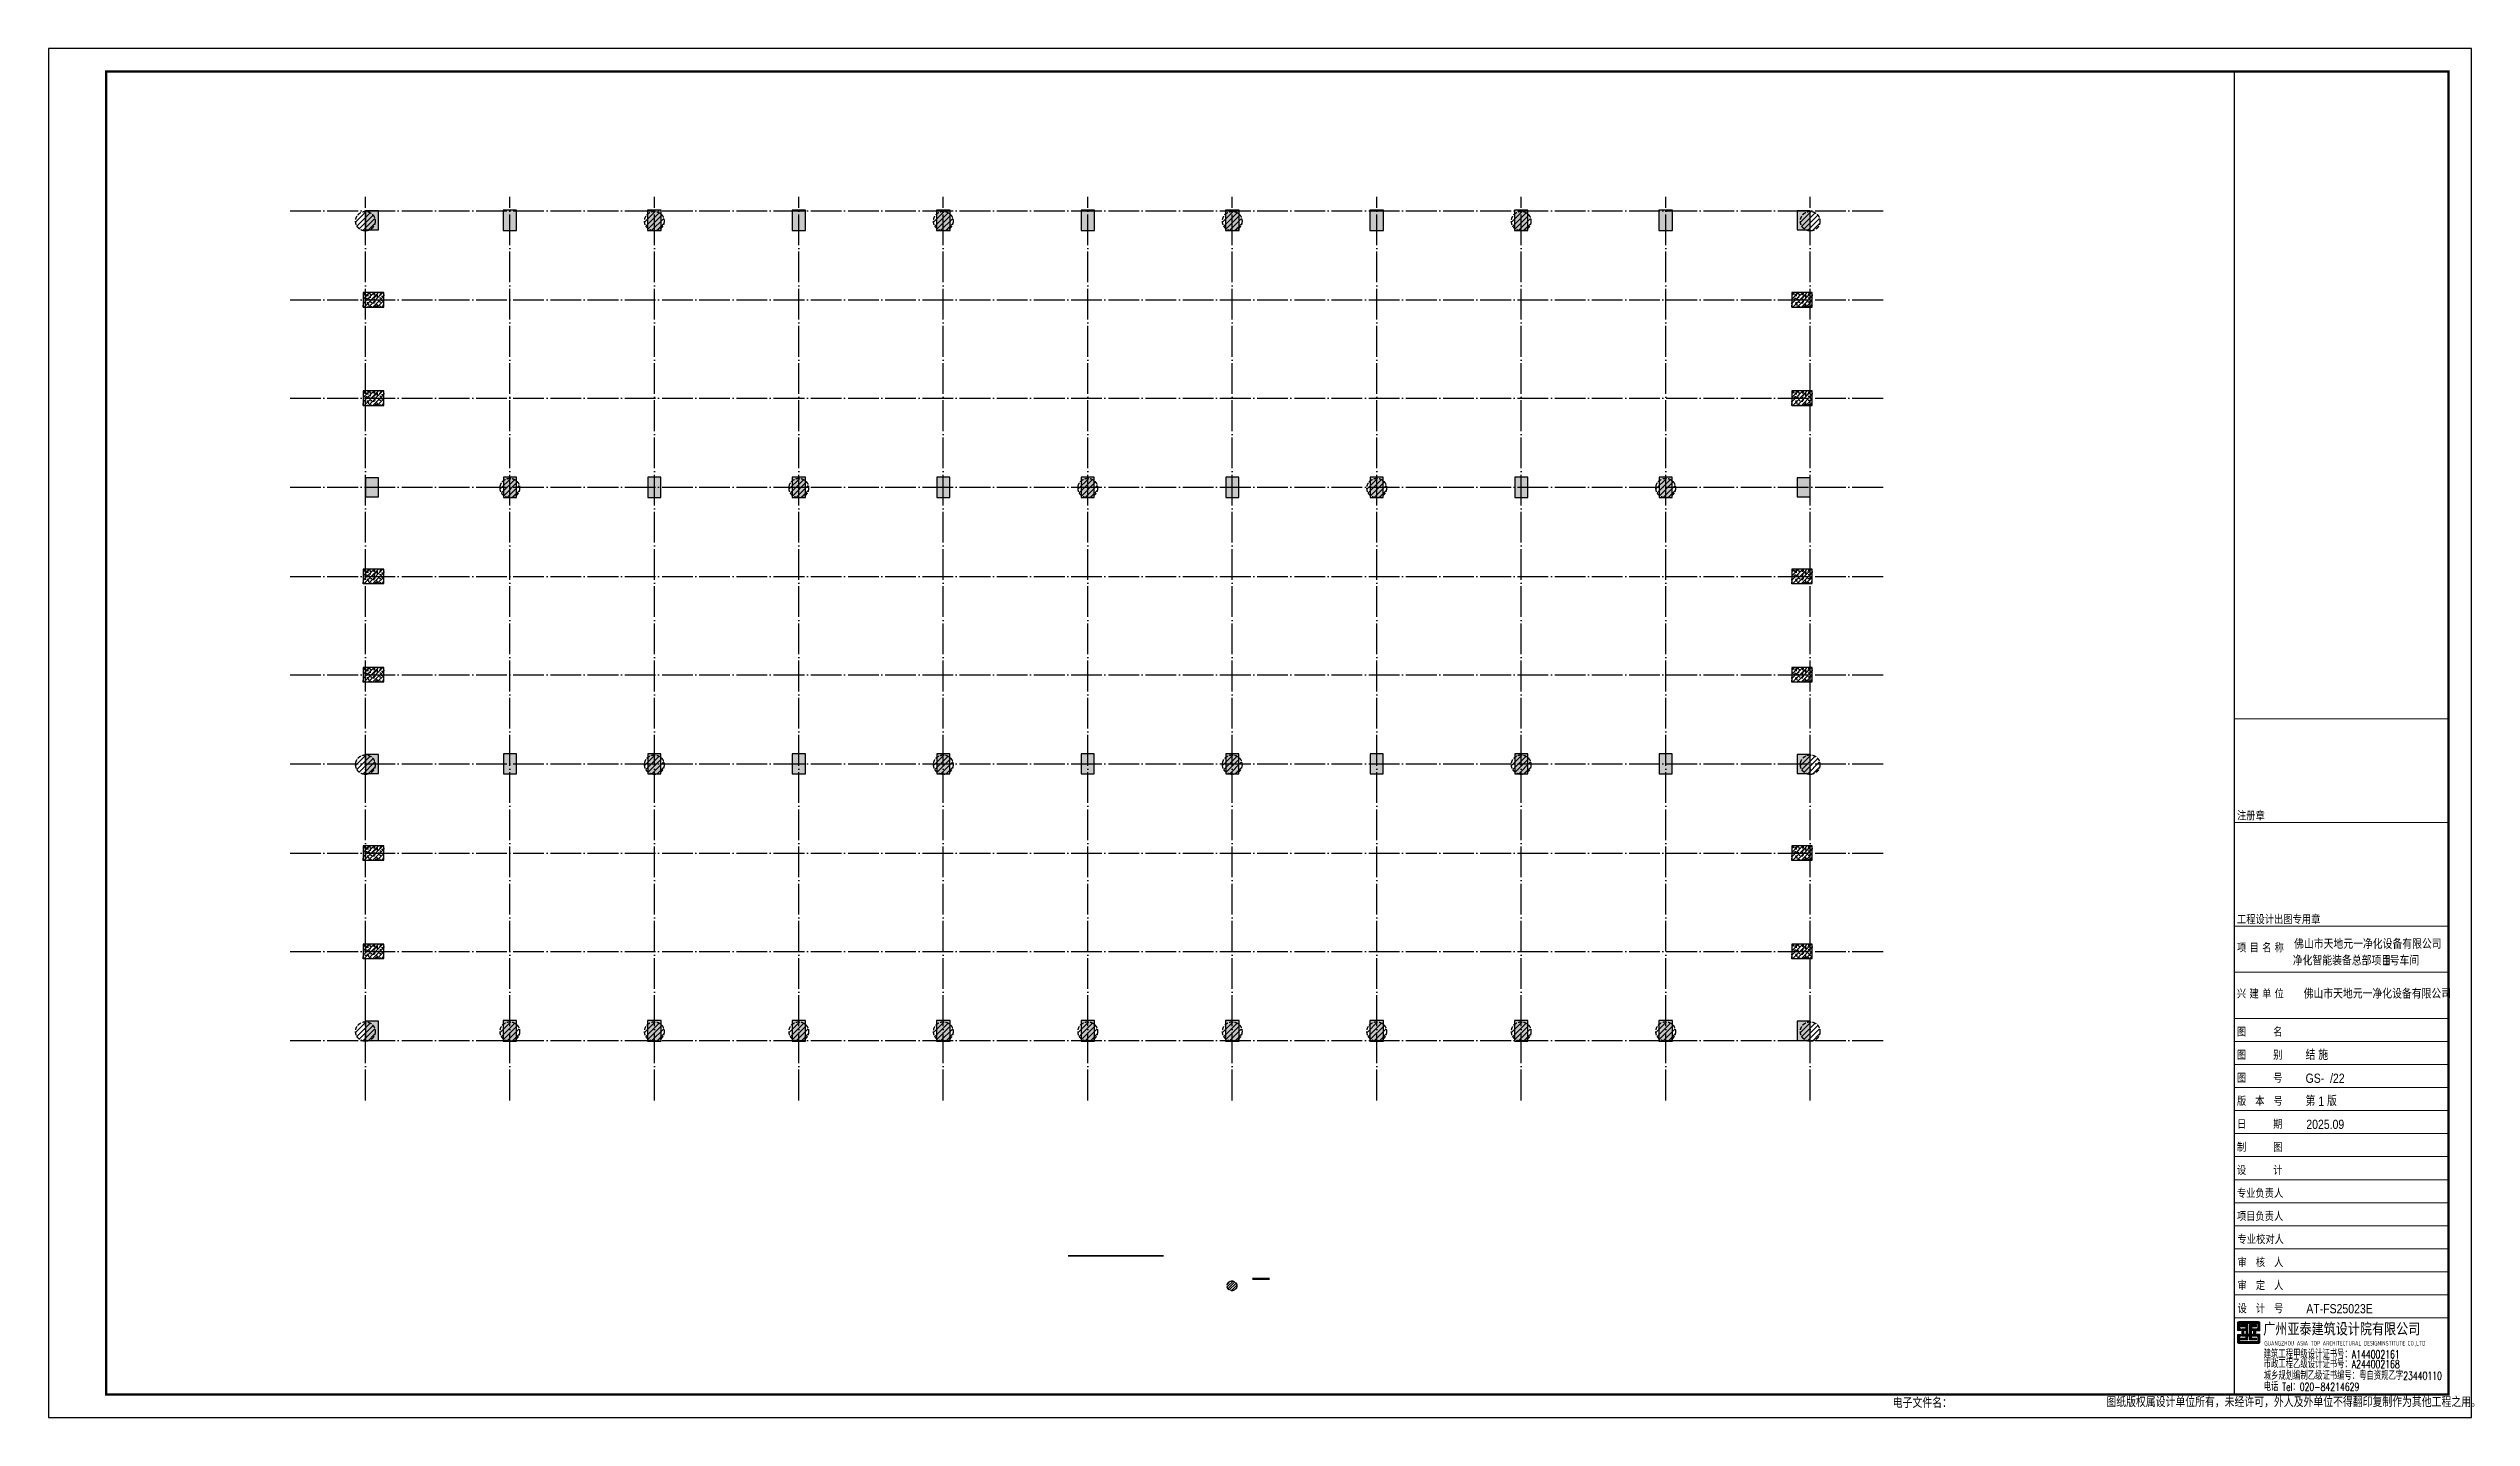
# Model space of a CAD drawing. Extents: x 95752 to 843522, y -411933 to 75567.
# Drawn here: x 445573 to 603223, y -369933 to -280833 of the extents above; entities that cross this region are included whole.
import ezdxf

# ---------------------------------------------------------------- set-up
doc = ezdxf.new("R2010")
doc.units = 0
doc.header["$LTSCALE"] = 1000
doc.header["$MEASUREMENT"] = 0
doc.linetypes.add('DASH', pattern=[0.35, 0.25, -0.1])
doc.linetypes.add('DOTE', pattern=[2.42, 2, -0.2, 0.02, -0.2])
for name, color, linetype in [('13', 4, 'Continuous'), ('_0', 7, 'Continuous'), ('DIM_SYMB', 3, 'Continuous'), ('DOTE', 1, 'Continuous'), ('PUB_TITLE', 4, 'Continuous')]:
    doc.layers.add(name, color=color, linetype=linetype)
doc.layers.add('14', color=2, linetype='Continuous', lineweight=20)
doc.styles.add('_HZTXT', font='gs_txt.shx', dxfattribs={"width": 0.8, "bigfont": 'hzdx.shx'})
doc.styles.add('HT', font='simhei.ttf')
doc.styles.add('HZTXT', font='romans.shx', dxfattribs={"width": 0.7, "bigfont": 'hzdx.shx'})
doc.styles.add('hztxt0', font='romans.shx', dxfattribs={"bigfont": 'gbcbig0.shx'})
doc.styles.get("Standard").update_dxf_attribs({"font": 'gbenor.shx', "bigfont": 'gbcbig.shx'})
doc.styles.add('宋体', font='SimSun.ttf')

# ---------------------------------------------------------------- blocks, each defined once
blk = doc.blocks.new('zw-02')
at = {"layer": 'DOTE', "linetype": 'DOTE'}
for p, q in [((308543, 4846), (308543, 63646)), ((317943, 4846), (317943, 63646)), ((327343, 4846), (327343, 63646)), ((336743, 4846), (336743, 63646)), ((346143, 4846), (346143, 63646)), ((355543, 4846), (355543, 63646)), ((364943, 4846), (364943, 63646)), ((374343, 4846), (374343, 63646)), ((383743, 4846), (383743, 63646)), ((393143, 4846), (393143, 63646)), ((402543, 4846), (402543, 63646)), ((303643, 62746), (407443, 62746)), ((303643, 56946), (407443, 56946)), ((303643, 50546), (407443, 50546)), ((303643, 44746), (407443, 44746)), ((303643, 38946), (407443, 38946)), ((303643, 32546), (407443, 32546)), ((303643, 26746), (407443, 26746)), ((303643, 20946), (407443, 20946)), ((303643, 14546), (407443, 14546)), ((303643, 8746), (407443, 8746))]:
    blk.add_line(p, q, dxfattribs=at)
blk = doc.blocks.new('短柱模板')
h = blk.add_hatch()
h.set_pattern_fill('钢筋混凝土', color=251, scale=80, style=0)
h.set_pattern_definition([(45, (154206.84, 0), (-141.42136, 141.42136), []), (50, (154206.84, 0), (573.80815, -50.2017), [60, -660]), (355, (154206.84, 0), (-111.0011, 601.7537), [48, -528]), (100.4514, (154254.66, -4.2), (462.8075, 551.5516), [50.99215, -560.9137]), (46.1842, (154206.84, 160), (853.7928, -132.4152), [90, -990]), (96.6356, (154278, 149), (747.7302, 779.2943), [76.4882, -841.3704]), (351.1842, (154206.8, 160), (747.7296, 779.2949), [72, -792]), (21, (154286.84, 120), (477.52564, -322.0951), [60, -660]), (326, (154286.84, 120), (194.6523, 580.12), [48, -528]), (71.4514, (154326.63, 93.16), (672.1781, 258.0244), [50.99215, -560.9137]), (37.5, (154206.84, 0), (9.72788, 266.31508), [0, -521.6, 0, -536, 0, -530]), (7.5, (154206.84, 0), (210.45563, 315.52937), [0, -305.6, 0, -509.6, 0, -202]), (327.5, (154028.44, 0), (427.05795, -18.0439), [0, -200, 0, -624, 0, -828]), (317.5, (153948.44, 0), (466.54894, 80.084), [0, -260, 0, -414.4, 0, -588])])
h.paths.add_polyline_path([(383318, -238948), (384168, -238948), (384168, -237638), (383318, -237638)])
h.paths.add_polyline_path([(383318, -220948), (384168, -220948), (384168, -219638), (383318, -219638)])
h.paths.add_polyline_path([(383303, -203588), (384183, -203588), (384183, -202258), (383303, -202258)])
h.paths.add_polyline_path([(383303, -256328), (384183, -256328), (384183, -254998), (383303, -254998)])
h.paths.add_polyline_path([(373918, -238948), (374768, -238948), (374768, -237638), (373918, -237638)])
h.paths.add_polyline_path([(373918, -220948), (374768, -220948), (374768, -219638), (373918, -219638)])
h.paths.add_polyline_path([(373903, -203588), (374783, -203588), (374783, -202258), (373903, -202258)])
h.paths.add_polyline_path([(373903, -256328), (374783, -256328), (374783, -254998), (373903, -254998)])
h.paths.add_polyline_path([(364518, -238948), (365368, -238948), (365368, -237638), (364518, -237638)])
h.paths.add_polyline_path([(364518, -220948), (365368, -220948), (365368, -219638), (364518, -219638)])
h.paths.add_polyline_path([(364503, -203588), (365383, -203588), (365383, -202258), (364503, -202258)])
h.paths.add_polyline_path([(364503, -256328), (365383, -256328), (365383, -254998), (364503, -254998)])
h.paths.add_polyline_path([(355118, -238948), (355968, -238948), (355968, -237638), (355118, -237638)])
h.paths.add_polyline_path([(355118, -220948), (355968, -220948), (355968, -219638), (355118, -219638)])
h.paths.add_polyline_path([(355103, -203588), (355983, -203588), (355983, -202258), (355103, -202258)])
h.paths.add_polyline_path([(355103, -256328), (355983, -256328), (355983, -254998), (355103, -254998)])
h.paths.add_polyline_path([(345718, -238948), (346568, -238948), (346568, -237638), (345718, -237638)])
h.paths.add_polyline_path([(345718, -220948), (346568, -220948), (346568, -219638), (345718, -219638)])
h.paths.add_polyline_path([(345703, -203588), (346583, -203588), (346583, -202258), (345703, -202258)])
h.paths.add_polyline_path([(345703, -256328), (346583, -256328), (346583, -254998), (345703, -254998)])
h.paths.add_polyline_path([(336318, -238948), (337168, -238948), (337168, -237638), (336318, -237638)])
h.paths.add_polyline_path([(336318, -220948), (337168, -220948), (337168, -219638), (336318, -219638)])
h.paths.add_polyline_path([(336303, -203588), (337183, -203588), (337183, -202258), (336303, -202258)])
h.paths.add_polyline_path([(336303, -256328), (337183, -256328), (337183, -254998), (336303, -254998)])
h.paths.add_polyline_path([(326918, -238948), (327768, -238948), (327768, -237638), (326918, -237638)])
h.paths.add_polyline_path([(326918, -220948), (327768, -220948), (327768, -219638), (326918, -219638)])
h.paths.add_polyline_path([(326903, -203588), (327783, -203588), (327783, -202258), (326903, -202258)])
h.paths.add_polyline_path([(326903, -256328), (327783, -256328), (327783, -254998), (326903, -254998)])
h.paths.add_polyline_path([(317518, -238948), (318368, -238948), (318368, -237638), (317518, -237638)])
h.paths.add_polyline_path([(317518, -220948), (318368, -220948), (318368, -219638), (317518, -219638)])
h.paths.add_polyline_path([(317503, -203588), (318383, -203588), (318383, -202258), (317503, -202258)])
h.paths.add_polyline_path([(317503, -256328), (318383, -256328), (318383, -254998), (317503, -254998)])
h.paths.add_polyline_path([(308543, -203543), (309393, -203543), (309393, -202293), (308543, -202293)])
h.paths.add_polyline_path([(401693, -203543), (402543, -203543), (402543, -202293), (401693, -202293)])
h.paths.add_polyline_path([(392703, -203588), (393583, -203588), (393583, -202258), (392703, -202258)])
h.paths.add_polyline_path([(401693, -256293), (402543, -256293), (402543, -255043), (401693, -255043)])
h.paths.add_polyline_path([(308543, -256293), (309393, -256293), (309393, -255043), (308543, -255043)])
h.paths.add_polyline_path([(392703, -256328), (393583, -256328), (393583, -254998), (392703, -254998)])
h.paths.add_polyline_path([(401693, -238908), (402543, -238908), (402543, -237678), (401693, -237678)])
h.paths.add_polyline_path([(308543, -238908), (309393, -238908), (309393, -237678), (308543, -237678)])
h.paths.add_polyline_path([(392718, -238948), (393568, -238948), (393568, -237638), (392718, -237638)])
h.paths.add_polyline_path([(401693, -220908), (402543, -220908), (402543, -219678), (401693, -219678)])
h.paths.add_polyline_path([(308543, -220908), (309393, -220908), (309393, -219678), (308543, -219678)])
h.paths.add_polyline_path([(392718, -220948), (393568, -220948), (393568, -219638), (392718, -219638)])
h = blk.add_hatch()
h.set_pattern_fill('钢筋混凝土', color=251, scale=80, style=0)
h.set_pattern_definition([(45, (0, 18000), (-141.42136, 141.42136), []), (50, (0, 18000), (573.80815, -50.2017), [60, -660]), (355, (0, 18000), (-111.0011, 601.7537), [48, -528]), (100.4514, (47.8, 17995.8), (462.8075, 551.5516), [50.99215, -560.9137]), (46.1842, (0, 18160), (853.7928, -132.4152), [90, -990]), (96.6356, (71.15, 18149), (747.7302, 779.2943), [76.4882, -841.3704]), (351.1842, (0, 18160), (747.7296, 779.2949), [72, -792]), (21, (80, 18120), (477.52564, -322.0951), [60, -660]), (326, (80, 18120), (194.6523, 580.12), [48, -528]), (71.4514, (119.8, 18093.16), (672.1781, 258.0244), [50.99215, -560.9137]), (37.5, (0, 18000), (9.72788, 266.31508), [0, -521.6, 0, -536, 0, -530]), (7.5, (0, 18000), (210.45563, 315.52937), [0, -305.6, 0, -509.6, 0, -202]), (327.5, (-178.4, 18000), (427.05795, -18.0439), [0, -200, 0, -624, 0, -828]), (317.5, (-258.4, 18000), (466.54894, 80.084), [0, -260, 0, -414.4, 0, -588])])
h.paths.add_polyline_path([(309743, -208563), (309743, -207623), (308403, -207623), (308403, -208563)])
h = blk.add_hatch()
h.set_pattern_fill('钢筋混凝土', color=251, scale=80, style=0)
h.set_pattern_definition([(45, (92940, 18000), (-141.42136, 141.42136), []), (50, (92940, 18000), (573.80815, -50.2017), [60, -660]), (355, (92940, 18000), (-111.0011, 601.7537), [48, -528]), (100.4514, (92987.8, 17995.8), (462.8075, 551.5516), [50.99215, -560.9137]), (46.1842, (92940, 18160), (853.7928, -132.4152), [90, -990]), (96.6356, (93011.15, 18149), (747.7302, 779.2943), [76.4882, -841.3704]), (351.1842, (92940, 18160), (747.7296, 779.2949), [72, -792]), (21, (93020, 18120), (477.52564, -322.0951), [60, -660]), (326, (93020, 18120), (194.6523, 580.12), [48, -528]), (71.4514, (93059.8, 18093.16), (672.1781, 258.0244), [50.99215, -560.9137]), (37.5, (92940, 18000), (9.72788, 266.31508), [0, -521.6, 0, -536, 0, -530]), (7.5, (92940, 18000), (210.45563, 315.52937), [0, -305.6, 0, -509.6, 0, -202]), (327.5, (92761.6, 18000), (427.05795, -18.0439), [0, -200, 0, -624, 0, -828]), (317.5, (92681.6, 18000), (466.54894, 80.084), [0, -260, 0, -414.4, 0, -588])])
h.paths.add_polyline_path([(402683, -208563), (402683, -207623), (401343, -207623), (401343, -208563)])
h = blk.add_hatch()
h.set_pattern_fill('钢筋混凝土', color=251, scale=80, style=0)
h.set_pattern_definition([(45, (0, 11600), (-141.42136, 141.42136), []), (50, (0, 11600), (573.80815, -50.2017), [60, -660]), (355, (0, 11600), (-111.0011, 601.7537), [48, -528]), (100.4514, (47.8, 11595.8), (462.8075, 551.5516), [50.99215, -560.9137]), (46.1842, (0, 11760), (853.7928, -132.4152), [90, -990]), (96.6356, (71.15, 11749), (747.7302, 779.2943), [76.4882, -841.3704]), (351.1842, (0, 11760), (747.7296, 779.2949), [72, -792]), (21, (80, 11720), (477.52564, -322.0951), [60, -660]), (326, (80, 11720), (194.6523, 580.12), [48, -528]), (71.4514, (119.8, 11693.16), (672.1781, 258.0244), [50.99215, -560.9137]), (37.5, (0, 11600), (9.72788, 266.31508), [0, -521.6, 0, -536, 0, -530]), (7.5, (0, 11600), (210.45563, 315.52937), [0, -305.6, 0, -509.6, 0, -202]), (327.5, (-178.4, 11600), (427.05795, -18.0439), [0, -200, 0, -624, 0, -828]), (317.5, (-258.4, 11600), (466.54894, 80.084), [0, -260, 0, -414.4, 0, -588])])
h.paths.add_polyline_path([(309743, -214963), (309743, -214023), (308403, -214023), (308403, -214963)])
h = blk.add_hatch()
h.set_pattern_fill('钢筋混凝土', color=251, scale=80, style=0)
h.set_pattern_definition([(45, (92940, 11600), (-141.42136, 141.42136), []), (50, (92940, 11600), (573.80815, -50.2017), [60, -660]), (355, (92940, 11600), (-111.0011, 601.7537), [48, -528]), (100.4514, (92987.8, 11595.8), (462.8075, 551.5516), [50.99215, -560.9137]), (46.1842, (92940, 11760), (853.7928, -132.4152), [90, -990]), (96.6356, (93011.15, 11749), (747.7302, 779.2943), [76.4882, -841.3704]), (351.1842, (92940, 11760), (747.7296, 779.2949), [72, -792]), (21, (93020, 11720), (477.52564, -322.0951), [60, -660]), (326, (93020, 11720), (194.6523, 580.12), [48, -528]), (71.4514, (93059.8, 11693.16), (672.1781, 258.0244), [50.99215, -560.9137]), (37.5, (92940, 11600), (9.72788, 266.31508), [0, -521.6, 0, -536, 0, -530]), (7.5, (92940, 11600), (210.45563, 315.52937), [0, -305.6, 0, -509.6, 0, -202]), (327.5, (92761.6, 11600), (427.05795, -18.0439), [0, -200, 0, -624, 0, -828]), (317.5, (92681.6, 11600), (466.54894, 80.084), [0, -260, 0, -414.4, 0, -588])])
h.paths.add_polyline_path([(402683, -214963), (402683, -214023), (401343, -214023), (401343, -214963)])
h = blk.add_hatch()
h.set_pattern_fill('钢筋混凝土', color=251, scale=80, style=0)
h.set_pattern_definition([(45, (0, 0), (-141.42136, 141.42136), []), (50, (0, 0), (573.80815, -50.2017), [60, -660]), (355, (0, 0), (-111.0011, 601.7537), [48, -528]), (100.4514, (47.8, -4.2), (462.8075, 551.5516), [50.99215, -560.9137]), (46.1842, (0, 160), (853.7928, -132.4152), [90, -990]), (96.6356, (71.15, 149), (747.7302, 779.2943), [76.4882, -841.3704]), (351.1842, (0, 160), (747.7296, 779.2949), [72, -792]), (21, (80, 120), (477.52564, -322.0951), [60, -660]), (326, (80, 120), (194.6523, 580.12), [48, -528]), (71.4514, (119.8, 93.16), (672.1781, 258.0244), [50.99215, -560.9137]), (37.5, (0, 0), (9.72788, 266.31508), [0, -521.6, 0, -536, 0, -530]), (7.5, (0, 0), (210.45563, 315.52937), [0, -305.6, 0, -509.6, 0, -202]), (327.5, (-178.4, 0), (427.05795, -18.0439), [0, -200, 0, -624, 0, -828]), (317.5, (-258.4, 0), (466.54894, 80.084), [0, -260, 0, -414.4, 0, -588])])
h.paths.add_polyline_path([(309743, -226563), (309743, -225623), (308403, -225623), (308403, -226563)])
h = blk.add_hatch()
h.set_pattern_fill('钢筋混凝土', color=251, scale=80, style=0)
h.set_pattern_definition([(45, (92940, 0), (-141.42136, 141.42136), []), (50, (92940, 0), (573.80815, -50.2017), [60, -660]), (355, (92940, 0), (-111.0011, 601.7537), [48, -528]), (100.4514, (92987.8, -4.2), (462.8075, 551.5516), [50.99215, -560.9137]), (46.1842, (92940, 160), (853.7928, -132.4152), [90, -990]), (96.6356, (93011.15, 149), (747.7302, 779.2943), [76.4882, -841.3704]), (351.1842, (92940, 160), (747.7296, 779.2949), [72, -792]), (21, (93020, 120), (477.52564, -322.0951), [60, -660]), (326, (93020, 120), (194.6523, 580.12), [48, -528]), (71.4514, (93059.8, 93.16), (672.1781, 258.0244), [50.99215, -560.9137]), (37.5, (92940, 0), (9.72788, 266.31508), [0, -521.6, 0, -536, 0, -530]), (7.5, (92940, 0), (210.45563, 315.52937), [0, -305.6, 0, -509.6, 0, -202]), (327.5, (92761.6, 0), (427.05795, -18.0439), [0, -200, 0, -624, 0, -828]), (317.5, (92681.6, 0), (466.54894, 80.084), [0, -260, 0, -414.4, 0, -588])])
h.paths.add_polyline_path([(402683, -226563), (402683, -225623), (401343, -225623), (401343, -226563)])
h = blk.add_hatch()
h.set_pattern_fill('钢筋混凝土', color=251, scale=80, style=0)
h.set_pattern_definition([(45, (0, -6400), (-141.42136, 141.42136), []), (50, (0, -6400), (573.80815, -50.2017), [60, -660]), (355, (0, -6400), (-111.0011, 601.7537), [48, -528]), (100.4514, (47.8, -6404.2), (462.8075, 551.5516), [50.99215, -560.9137]), (46.1842, (0, -6240), (853.7928, -132.4152), [90, -990]), (96.6356, (71.15, -6251), (747.7302, 779.2943), [76.4882, -841.3704]), (351.1842, (0, -6240), (747.7296, 779.2949), [72, -792]), (21, (80, -6280), (477.52564, -322.0951), [60, -660]), (326, (80, -6280), (194.6523, 580.12), [48, -528]), (71.4514, (119.8, -6306.84), (672.1781, 258.0244), [50.99215, -560.9137]), (37.5, (0, -6400), (9.72788, 266.31508), [0, -521.6, 0, -536, 0, -530]), (7.5, (0, -6400), (210.45563, 315.52937), [0, -305.6, 0, -509.6, 0, -202]), (327.5, (-178.4, -6400), (427.05795, -18.0439), [0, -200, 0, -624, 0, -828]), (317.5, (-258.4, -6400), (466.54894, 80.084), [0, -260, 0, -414.4, 0, -588])])
h.paths.add_polyline_path([(309743, -232963), (309743, -232023), (308403, -232023), (308403, -232963)])
h = blk.add_hatch()
h.set_pattern_fill('钢筋混凝土', color=251, scale=80, style=0)
h.set_pattern_definition([(45, (92940, -6400), (-141.42136, 141.42136), []), (50, (92940, -6400), (573.80815, -50.2017), [60, -660]), (355, (92940, -6400), (-111.0011, 601.7537), [48, -528]), (100.4514, (92987.8, -6404.2), (462.8075, 551.5516), [50.99215, -560.9137]), (46.1842, (92940, -6240), (853.7928, -132.4152), [90, -990]), (96.6356, (93011.15, -6251), (747.7302, 779.2943), [76.4882, -841.3704]), (351.1842, (92940, -6240), (747.7296, 779.2949), [72, -792]), (21, (93020, -6280), (477.52564, -322.0951), [60, -660]), (326, (93020, -6280), (194.6523, 580.12), [48, -528]), (71.4514, (93059.8, -6306.84), (672.1781, 258.0244), [50.99215, -560.9137]), (37.5, (92940, -6400), (9.72788, 266.31508), [0, -521.6, 0, -536, 0, -530]), (7.5, (92940, -6400), (210.45563, 315.52937), [0, -305.6, 0, -509.6, 0, -202]), (327.5, (92761.6, -6400), (427.05795, -18.0439), [0, -200, 0, -624, 0, -828]), (317.5, (92681.6, -6400), (466.54894, 80.084), [0, -260, 0, -414.4, 0, -588])])
h.paths.add_polyline_path([(402683, -232963), (402683, -232023), (401343, -232023), (401343, -232963)])
h = blk.add_hatch()
h.set_pattern_fill('钢筋混凝土', color=251, scale=80, style=0)
h.set_pattern_definition([(45, (0, -18000), (-141.42136, 141.42136), []), (50, (0, -18000), (573.80815, -50.2017), [60, -660]), (355, (0, -18000), (-111.0011, 601.7537), [48, -528]), (100.4514, (47.8, -18004.2), (462.8075, 551.5516), [50.99215, -560.9137]), (46.1842, (0, -17840), (853.7928, -132.4152), [90, -990]), (96.6356, (71.15, -17851), (747.7302, 779.2943), [76.4882, -841.3704]), (351.1842, (0, -17840), (747.7296, 779.2949), [72, -792]), (21, (80, -17880), (477.52564, -322.0951), [60, -660]), (326, (80, -17880), (194.6523, 580.12), [48, -528]), (71.4514, (119.8, -17906.84), (672.1781, 258.0244), [50.99215, -560.9137]), (37.5, (0, -18000), (9.72788, 266.31508), [0, -521.6, 0, -536, 0, -530]), (7.5, (0, -18000), (210.45563, 315.52937), [0, -305.6, 0, -509.6, 0, -202]), (327.5, (-178.4, -18000), (427.05795, -18.0439), [0, -200, 0, -624, 0, -828]), (317.5, (-258.4, -18000), (466.54894, 80.084), [0, -260, 0, -414.4, 0, -588])])
h.paths.add_polyline_path([(309743, -244563), (309743, -243623), (308403, -243623), (308403, -244563)])
h = blk.add_hatch()
h.set_pattern_fill('钢筋混凝土', color=251, scale=80, style=0)
h.set_pattern_definition([(45, (92940, -18000), (-141.42136, 141.42136), []), (50, (92940, -18000), (573.80815, -50.2017), [60, -660]), (355, (92940, -18000), (-111.0011, 601.7537), [48, -528]), (100.4514, (92987.8, -18004.2), (462.8075, 551.5516), [50.99215, -560.9137]), (46.1842, (92940, -17840), (853.7928, -132.4152), [90, -990]), (96.6356, (93011.15, -17851), (747.7302, 779.2943), [76.4882, -841.3704]), (351.1842, (92940, -17840), (747.7296, 779.2949), [72, -792]), (21, (93020, -17880), (477.52564, -322.0951), [60, -660]), (326, (93020, -17880), (194.6523, 580.12), [48, -528]), (71.4514, (93059.8, -17906.84), (672.1781, 258.0244), [50.99215, -560.9137]), (37.5, (92940, -18000), (9.72788, 266.31508), [0, -521.6, 0, -536, 0, -530]), (7.5, (92940, -18000), (210.45563, 315.52937), [0, -305.6, 0, -509.6, 0, -202]), (327.5, (92761.6, -18000), (427.05795, -18.0439), [0, -200, 0, -624, 0, -828]), (317.5, (92681.6, -18000), (466.54894, 80.084), [0, -260, 0, -414.4, 0, -588])])
h.paths.add_polyline_path([(402683, -244563), (402683, -243623), (401343, -243623), (401343, -244563)])
h = blk.add_hatch()
h.set_pattern_fill('钢筋混凝土', color=251, scale=80, style=0)
h.set_pattern_definition([(45, (0, -24400), (-141.42136, 141.42136), []), (50, (0, -24400), (573.80815, -50.2017), [60, -660]), (355, (0, -24400), (-111.0011, 601.7537), [48, -528]), (100.4514, (47.8, -24404.2), (462.8075, 551.5516), [50.99215, -560.9137]), (46.1842, (0, -24240), (853.7928, -132.4152), [90, -990]), (96.6356, (71.15, -24251), (747.7302, 779.2943), [76.4882, -841.3704]), (351.1842, (0, -24240), (747.7296, 779.2949), [72, -792]), (21, (80, -24280), (477.52564, -322.0951), [60, -660]), (326, (80, -24280), (194.6523, 580.12), [48, -528]), (71.4514, (119.8, -24306.84), (672.1781, 258.0244), [50.99215, -560.9137]), (37.5, (0, -24400), (9.72788, 266.31508), [0, -521.6, 0, -536, 0, -530]), (7.5, (0, -24400), (210.45563, 315.52937), [0, -305.6, 0, -509.6, 0, -202]), (327.5, (-178.4, -24400), (427.05795, -18.0439), [0, -200, 0, -624, 0, -828]), (317.5, (-258.4, -24400), (466.54894, 80.084), [0, -260, 0, -414.4, 0, -588])])
h.paths.add_polyline_path([(309743, -250963), (309743, -250023), (308403, -250023), (308403, -250963)])
h = blk.add_hatch()
h.set_pattern_fill('钢筋混凝土', color=251, scale=80, style=0)
h.set_pattern_definition([(45, (92940, -24400), (-141.42136, 141.42136), []), (50, (92940, -24400), (573.80815, -50.2017), [60, -660]), (355, (92940, -24400), (-111.0011, 601.7537), [48, -528]), (100.4514, (92987.8, -24404.2), (462.8075, 551.5516), [50.99215, -560.9137]), (46.1842, (92940, -24240), (853.7928, -132.4152), [90, -990]), (96.6356, (93011.15, -24251), (747.7302, 779.2943), [76.4882, -841.3704]), (351.1842, (92940, -24240), (747.7296, 779.2949), [72, -792]), (21, (93020, -24280), (477.52564, -322.0951), [60, -660]), (326, (93020, -24280), (194.6523, 580.12), [48, -528]), (71.4514, (93059.8, -24306.84), (672.1781, 258.0244), [50.99215, -560.9137]), (37.5, (92940, -24400), (9.72788, 266.31508), [0, -521.6, 0, -536, 0, -530]), (7.5, (92940, -24400), (210.45563, 315.52937), [0, -305.6, 0, -509.6, 0, -202]), (327.5, (92761.6, -24400), (427.05795, -18.0439), [0, -200, 0, -624, 0, -828]), (317.5, (92681.6, -24400), (466.54894, 80.084), [0, -260, 0, -414.4, 0, -588])])
h.paths.add_polyline_path([(402683, -250963), (402683, -250023), (401343, -250023), (401343, -250963)])
at = {"color": 2}
for points in [[(308543, -203543), (309393, -203543), (309393, -202293), (308543, -202293)], [(317503, -203588), (318383, -203588), (318383, -202258), (317503, -202258)], [(326903, -203588), (327783, -203588), (327783, -202258), (326903, -202258)], [(336303, -203588), (337183, -203588), (337183, -202258), (336303, -202258)], [(345703, -203588), (346583, -203588), (346583, -202258), (345703, -202258)], [(355103, -203588), (355983, -203588), (355983, -202258), (355103, -202258)], [(364503, -203588), (365383, -203588), (365383, -202258), (364503, -202258)], [(373903, -203588), (374783, -203588), (374783, -202258), (373903, -202258)], [(383303, -203588), (384183, -203588), (384183, -202258), (383303, -202258)], [(392703, -203588), (393583, -203588), (393583, -202258), (392703, -202258)], [(401693, -203543), (402543, -203543), (402543, -202293), (401693, -202293)], [(309743, -208563), (309743, -207623), (308403, -207623), (308403, -208563)], [(402683, -208563), (402683, -207623), (401343, -207623), (401343, -208563)], [(309743, -214963), (309743, -214023), (308403, -214023), (308403, -214963)], [(402683, -214963), (402683, -214023), (401343, -214023), (401343, -214963)], [(308543, -220908), (309393, -220908), (309393, -219678), (308543, -219678)], [(317518, -220948), (318368, -220948), (318368, -219638), (317518, -219638)], [(326918, -220948), (327768, -220948), (327768, -219638), (326918, -219638)], [(336318, -220948), (337168, -220948), (337168, -219638), (336318, -219638)], [(345718, -220948), (346568, -220948), (346568, -219638), (345718, -219638)], [(355118, -220948), (355968, -220948), (355968, -219638), (355118, -219638)], [(364518, -220948), (365368, -220948), (365368, -219638), (364518, -219638)], [(373918, -220948), (374768, -220948), (374768, -219638), (373918, -219638)], [(383318, -220948), (384168, -220948), (384168, -219638), (383318, -219638)], [(392718, -220948), (393568, -220948), (393568, -219638), (392718, -219638)], [(401693, -220908), (402543, -220908), (402543, -219678), (401693, -219678)], [(309743, -226563), (309743, -225623), (308403, -225623), (308403, -226563)], [(402683, -226563), (402683, -225623), (401343, -225623), (401343, -226563)], [(309743, -232963), (309743, -232023), (308403, -232023), (308403, -232963)], [(402683, -232963), (402683, -232023), (401343, -232023), (401343, -232963)], [(308543, -238908), (309393, -238908), (309393, -237678), (308543, -237678)], [(317518, -238948), (318368, -238948), (318368, -237638), (317518, -237638)], [(326918, -238948), (327768, -238948), (327768, -237638), (326918, -237638)], [(336318, -238948), (337168, -238948), (337168, -237638), (336318, -237638)], [(345718, -238948), (346568, -238948), (346568, -237638), (345718, -237638)], [(355118, -238948), (355968, -238948), (355968, -237638), (355118, -237638)], [(364518, -238948), (365368, -238948), (365368, -237638), (364518, -237638)], [(373918, -238948), (374768, -238948), (374768, -237638), (373918, -237638)], [(383318, -238948), (384168, -238948), (384168, -237638), (383318, -237638)], [(392718, -238948), (393568, -238948), (393568, -237638), (392718, -237638)], [(401693, -238908), (402543, -238908), (402543, -237678), (401693, -237678)], [(309743, -244563), (309743, -243623), (308403, -243623), (308403, -244563)], [(402683, -244563), (402683, -243623), (401343, -243623), (401343, -244563)], [(309743, -250963), (309743, -250023), (308403, -250023), (308403, -250963)], [(402683, -250963), (402683, -250023), (401343, -250023), (401343, -250963)], [(308543, -256293), (309393, -256293), (309393, -255043), (308543, -255043)], [(317503, -256328), (318383, -256328), (318383, -254998), (317503, -254998)], [(326903, -256328), (327783, -256328), (327783, -254998), (326903, -254998)], [(336303, -256328), (337183, -256328), (337183, -254998), (336303, -254998)], [(345703, -256328), (346583, -256328), (346583, -254998), (345703, -254998)], [(355103, -256328), (355983, -256328), (355983, -254998), (355103, -254998)], [(364503, -256328), (365383, -256328), (365383, -254998), (364503, -254998)], [(373903, -256328), (374783, -256328), (374783, -254998), (373903, -254998)], [(383303, -256328), (384183, -256328), (384183, -254998), (383303, -254998)], [(392703, -256328), (393583, -256328), (393583, -254998), (392703, -254998)], [(401693, -256293), (402543, -256293), (402543, -255043), (401693, -255043)]]:
    blk.add_lwpolyline(points, close=True, dxfattribs=at)
blk = doc.blocks.new('弘吉车间2')
at = {"layer": '14'}
h = blk.add_hatch(dxfattribs=at)
h.set_pattern_fill('ANSI31', color=256, scale=100, angle=135, style=0)
h.set_pattern_definition([(180, (-226475.39, -78017.824), (-3e-15, -12.5), [])])
edge = h.paths.add_edge_path()
edge.add_line((-9011, 2855), (-9011, 2773))
edge.add_line((-9011, 2773), (-9152, 2773))
edge.add_line((-9152, 2773), (-9152, 3084))
edge.add_arc((-9062, 3084), 90, 90, 180, ccw=False)
edge.add_line((-9062, 3174), (-8271, 3174))
edge.add_arc((-8271, 3084), 90, 0, 90, ccw=False)
edge.add_line((-8181, 3084), (-8181, 2768))
edge.add_line((-8181, 2768), (-8311, 2768))
edge.add_line((-8311, 2768), (-8311, 2862))
edge.add_line((-8311, 2862), (-8282, 2862))
edge.add_line((-8282, 2862), (-8268, 2862))
edge.add_line((-8268, 2862), (-8268, 3074))
edge.add_line((-8268, 3074), (-9055, 3074))
edge.add_line((-9055, 3074), (-9055, 2855))
edge.add_line((-9055, 2855), (-9011, 2855))
h.paths.add_polyline_path([(-8629, 2622), (-8629, 3030), (-8321, 3030), (-8321, 2942), (-8535, 2942), (-8535, 2855), (-8362, 2855), (-8362, 2525), (-8542, 2525), (-8542, 2442), (-8320, 2442), (-8320, 2365), (-8628, 2365), (-8628, 2526), (-8697, 2526), (-8697, 2365), (-9006, 2365), (-9006, 2442), (-8784, 2442), (-8784, 2525), (-8963, 2525), (-8963, 2855), (-8790, 2855), (-8790, 2942), (-9004, 2942), (-9004, 3030), (-8697, 3030), (-8697, 2622)])
h.paths.add_polyline_path([(-8874, 2772), (-8776, 2772), (-8776, 2616), (-8874, 2616)], flags=16)
h.paths.add_polyline_path([(-8452, 2772), (-8549, 2772), (-8549, 2616), (-8452, 2616)], flags=16)
edge = h.paths.add_edge_path()
edge.add_line((-9011, 2525), (-9011, 2607))
edge.add_line((-9011, 2607), (-9152, 2607))
edge.add_line((-9152, 2607), (-9152, 2296))
edge.add_arc((-9062, 2296), 90, 180, 270)
edge.add_line((-9062, 2206), (-8271, 2206))
edge.add_arc((-8271, 2296), 90, 270, 360)
edge.add_line((-8181, 2296), (-8181, 2612))
edge.add_line((-8181, 2612), (-8311, 2612))
edge.add_line((-8311, 2612), (-8311, 2518))
edge.add_line((-8311, 2518), (-8282, 2518))
edge.add_line((-8282, 2518), (-8268, 2518))
edge.add_line((-8268, 2518), (-8268, 2306))
edge.add_line((-8268, 2306), (-9055, 2306))
edge.add_line((-9055, 2306), (-9055, 2525))
edge.add_line((-9055, 2525), (-9011, 2525))
for p, q in [((-9300, 29320), (-9300, 0)), ((-9300, 29320), (0, 29320)), ((-9300, 24820), (0, 24820)), ((-9300, 20320), (0, 20320)), ((-9300, 18320), (0, 18320)), ((-9300, 16320), (0, 16320)), ((-9300, 15320), (0, 15320)), ((-9300, 14320), (0, 14320)), ((-9300, 13320), (0, 13320)), ((-9300, 12320), (0, 12320)), ((-9300, 11320), (0, 11320)), ((-9300, 10320), (0, 10320)), ((-9300, 9320), (0, 9320)), ((-9300, 8320), (0, 8320)), ((-9300, 7320), (0, 7320)), ((-9300, 6320), (0, 6320)), ((-9300, 5320), (0, 5320)), ((-9300, 4320), (0, 4320)), ((-9300, 3320), (0, 3320)), ((-9300, 3320), (0, 3320))]:
    blk.add_line(p, q, dxfattribs=at)
for points in [[(-9300, 0), (0, 0), (0, 29320), (-9300, 29320)], [(-8874, 2772), (-8776, 2772), (-8776, 2616), (-8874, 2616)], [(-8452, 2772), (-8549, 2772), (-8549, 2616), (-8452, 2616)]]:
    blk.add_lwpolyline(points, close=True, dxfattribs=at)
for points in [[(-9011, 2855), (-9011, 2773), (-9152, 2773), (-9152, 3084, -0.4142136), (-9062, 3174), (-8271, 3174, -0.4142136), (-8181, 3084), (-8181, 2768), (-8311, 2768), (-8311, 2862), (-8282, 2862), (-8268, 2862), (-8268, 3074), (-9055, 3074), (-9055, 2855)], [(-9011, 2525), (-9011, 2607), (-9152, 2607), (-9152, 2296, 0.4142136), (-9062, 2206), (-8271, 2206, 0.4142136), (-8181, 2296), (-8181, 2612), (-8311, 2612), (-8311, 2518), (-8282, 2518), (-8268, 2518), (-8268, 2306), (-9055, 2306), (-9055, 2525)]]:
    blk.add_lwpolyline(points, format="xyb", close=True, dxfattribs=at)
blk.add_lwpolyline([(-8629, 2622), (-8629, 2622), (-8629, 3030), (-8321, 3030), (-8321, 2942), (-8535, 2942), (-8535, 2855), (-8362, 2855), (-8362, 2525), (-8542, 2525), (-8542, 2442), (-8320, 2442), (-8320, 2365), (-8628, 2365), (-8628, 2526), (-8697, 2526), (-8697, 2365), (-9006, 2365), (-9006, 2442), (-8784, 2442), (-8784, 2525), (-8963, 2525), (-8963, 2855), (-8790, 2855), (-8790, 2942), (-9004, 2942), (-9004, 3030), (-8697, 3030), (-8697, 2622), (-8629, 2622)], dxfattribs=at)
at = {"layer": '13', "color": 7, "style": '_HZTXT', "width": 0.85}
for s, height, p in [('净化智能装备总部项目-', 417.91, (-6750, 18616)), ('佛山市天地元一净化设备有限公司', 417.91, (-6694, 19336)), ('1号车间', 417.9, (-2815, 18616)), ('佛山市天地元一净化设备有限公司', 417.91, (-6282, 17179)), ('结 施', 400, (-6198, 14522)), ('GS-  /22', 400, (-6198, 13522)), ('第 1 版', 400, (-6198, 12522)), ('2025.09', 400, (-6166, 11522)), ('AT-FS25023E', 400, (-6166, 3522))]:
    blk.add_text(s, height=height, dxfattribs=at).set_placement(p)
at = {"layer": '13', "style": 'HZTXT', "width": 0.7}
for s, p in [('建筑工程甲级设计证书号：A144002161', (-8015, 1568)), ('市政工程乙级设计证书号：A244002168', (-8015, 1144)), ('城乡规划编制乙级证书编号：粤自资规乙字23440110', (-8015, 639)), ('电话 Tel：020-84214629', (-8015, 159))]:
    blk.add_text(s, height=350, rotation=359.99972, dxfattribs=at).set_placement(p)
at = {"layer": '14'}
for s, height, style, width, p in [('注册章', 350, '宋体', 0.82, (-9173, 24949)), ('工程设计出图专用章', 350, '宋体', 0.82, (-9173, 20449)), ('项', 350, '宋体', 0.82, (-9176, 19220)), ('目', 350, '宋体', 0.82, (-8632, 19220)), ('名', 350, '宋体', 0.82, (-8081, 19220)), ('称', 350, '宋体', 0.82, (-7542, 19220)), ('兴', 350, '宋体', 0.82, (-9176, 17220)), ('建', 350, '宋体', 0.82, (-8632, 17220)), ('单', 350, '宋体', 0.82, (-8081, 17220)), ('位', 350, '宋体', 0.82, (-7542, 17220)), ('图      名', 350, '宋体', 0.82, (-9176, 15566)), ('图      别', 350, '宋体', 0.82, (-9176, 14566)), ('图      号', 350, '宋体', 0.82, (-9176, 13566)), ('版  本  号', 350, '宋体', 0.82, (-9176, 12566)), ('日      期', 350, '宋体', 0.82, (-9176, 11566)), ('制      图', 350, '宋体', 0.82, (-9176, 10566)), ('设      计', 350, '宋体', 0.82, (-9176, 9566)), ('专业负责人', 350, '宋体', 0.82, (-9176, 8566)), ('项目负责人', 350, '宋体', 0.82, (-9176, 7566)), ('专业校对人', 350, '宋体', 0.82, (-9149, 6566, -24845)), ('审  核  人', 350, '宋体', 0.82, (-9149, 5566, -24845)), ('审  定  人', 350, '宋体', 0.82, (-9149, 4566, -24845)), ('设  计  号', 350, '宋体', 0.82, (-9149, 3566, -24845)), ('广州亚泰建筑设计院有限公司', 480, 'HT', 0.8, (-8033, 2612))]:
    blk.add_text(s, height=height, dxfattribs=dict(at, style=style, width=width)).set_placement(p)
at = {"layer": '14', "width": 0.8}
blk.add_text('GUANGZHOU ASIA TOP ARCHITECTURAL DESIGNINSTITUTE CO.,LTD', height=198, rotation=359.99972, dxfattribs=at).set_placement((-7987, 2124, -24845))
at = {"layer": '14', "style": 'hztxt0'}
for s, p in [('电子文件名：', (-24105, -584)), ('图纸版权属设计单位所有，未经许可，外人及外单位不得翻印复制作为其他工程之用。', (-14838, -548))]:
    blk.add_text(s, height=450, rotation=359.99972, dxfattribs=at).set_placement(p)

msp = doc.modelspace()

# ---------------------------------------------------------------- hatches: boundary and pattern name
h = msp.add_hatch()
h.set_pattern_fill('ANSI31', color=6, scale=150, style=0)
h.set_pattern_definition([(45, (-484.73, 52740), (-168.3798, 168.3798), [])])
edge = h.paths.add_edge_path()
edge.add_arc((466192.8, -292072.7), 635.9, 0, 360)
h = msp.add_hatch()
h.set_pattern_fill('ANSI31', color=6, scale=150, style=0)
h.set_pattern_definition([(45, (18315.27, 52740), (-168.3798, 168.3798), [])])
edge = h.paths.add_edge_path()
edge.add_arc((484992.8, -292072.7), 635.9, 0, 360)
h = msp.add_hatch()
h.set_pattern_fill('ANSI31', color=6, scale=150, style=0)
h.set_pattern_definition([(45, (37115.27, 52740), (-168.3798, 168.3798), [])])
edge = h.paths.add_edge_path()
edge.add_arc((503792.8, -292072.7), 635.9, 0, 360)
h = msp.add_hatch()
h.set_pattern_fill('ANSI31', color=6, scale=150, style=0)
h.set_pattern_definition([(45, (55915.27, 52740), (-168.3798, 168.3798), [])])
edge = h.paths.add_edge_path()
edge.add_arc((522592.8, -292072.7), 635.9, 0, 360)
h = msp.add_hatch()
h.set_pattern_fill('ANSI31', color=6, scale=150, style=0)
h.set_pattern_definition([(45, (74715.27, 52740), (-168.3798, 168.3798), [])])
edge = h.paths.add_edge_path()
edge.add_arc((541392.8, -292072.7), 635.9, 0, 360)
h = msp.add_hatch()
h.set_pattern_fill('ANSI31', color=6, scale=150, style=0)
h.set_pattern_definition([(45, (93515.27, 52740), (-168.3798, 168.3798), [])])
edge = h.paths.add_edge_path()
edge.add_arc((560192.8, -292072.7), 635.9, 0, 360)
h = msp.add_hatch()
h.set_pattern_fill('ANSI31', color=6, scale=150, style=0)
h.set_pattern_definition([(45, (8915.27, 35370), (-168.3798, 168.3798), [])])
edge = h.paths.add_edge_path()
edge.add_arc((475592.8, -309442.7), 635.9, 0, 360)
h = msp.add_hatch()
h.set_pattern_fill('ANSI31', color=6, scale=150, style=0)
h.set_pattern_definition([(45, (27715.27, 35370), (-168.3798, 168.3798), [])])
edge = h.paths.add_edge_path()
edge.add_arc((494392.8, -309442.7), 635.9, 0, 360)
h = msp.add_hatch()
h.set_pattern_fill('ANSI31', color=6, scale=150, style=0)
h.set_pattern_definition([(45, (46515.27, 35370), (-168.3798, 168.3798), [])])
edge = h.paths.add_edge_path()
edge.add_arc((513192.8, -309442.7), 635.9, 0, 360)
h = msp.add_hatch()
h.set_pattern_fill('ANSI31', color=6, scale=150, style=0)
h.set_pattern_definition([(45, (65315.27, 35370), (-168.3798, 168.3798), [])])
edge = h.paths.add_edge_path()
edge.add_arc((531992.8, -309442.7), 635.9, 0, 360)
h = msp.add_hatch()
h.set_pattern_fill('ANSI31', color=6, scale=150, style=0)
h.set_pattern_definition([(45, (84115.27, 35370), (-168.3798, 168.3798), [])])
edge = h.paths.add_edge_path()
edge.add_arc((550792.8, -309442.7), 635.9, 0, 360)
h = msp.add_hatch()
h.set_pattern_fill('ANSI31', color=6, scale=150, style=0)
h.set_pattern_definition([(45, (-484.73, 17370), (-168.3798, 168.3798), [])])
edge = h.paths.add_edge_path()
edge.add_arc((466192.8, -327442.7), 635.9, 0, 360)
h = msp.add_hatch()
h.set_pattern_fill('ANSI31', color=6, scale=150, style=0)
h.set_pattern_definition([(45, (18315.27, 17370), (-168.3798, 168.3798), [])])
edge = h.paths.add_edge_path()
edge.add_arc((484992.8, -327442.7), 635.9, 0, 360)
h = msp.add_hatch()
h.set_pattern_fill('ANSI31', color=6, scale=150, style=0)
h.set_pattern_definition([(45, (37115.27, 17370), (-168.3798, 168.3798), [])])
edge = h.paths.add_edge_path()
edge.add_arc((503792.8, -327442.7), 635.9, 0, 360)
h = msp.add_hatch()
h.set_pattern_fill('ANSI31', color=6, scale=150, style=0)
h.set_pattern_definition([(45, (55915.27, 17370), (-168.3798, 168.3798), [])])
edge = h.paths.add_edge_path()
edge.add_arc((522592.8, -327442.7), 635.9, 0, 360)
h = msp.add_hatch()
h.set_pattern_fill('ANSI31', color=6, scale=150, style=0)
h.set_pattern_definition([(45, (74715.27, 17370), (-168.3798, 168.3798), [])])
edge = h.paths.add_edge_path()
edge.add_arc((541392.8, -327442.7), 635.9, 0, 360)
h = msp.add_hatch()
h.set_pattern_fill('ANSI31', color=6, scale=150, style=0)
h.set_pattern_definition([(45, (93515.27, 17370), (-168.3798, 168.3798), [])])
edge = h.paths.add_edge_path()
edge.add_arc((560192.8, -327442.7), 635.9, 0, 360)
h = msp.add_hatch()
h.set_pattern_fill('ANSI31', color=6, scale=150, style=0)
h.set_pattern_definition([(45, (-484.73, 0), (-168.3798, 168.3798), [])])
edge = h.paths.add_edge_path()
edge.add_arc((466192.8, -344812.7), 635.9, 0, 360)
h = msp.add_hatch()
h.set_pattern_fill('ANSI31', color=6, scale=150, style=0)
h.set_pattern_definition([(45, (8915.27, 0), (-168.3798, 168.3798), [])])
edge = h.paths.add_edge_path()
edge.add_arc((475592.8, -344812.7), 635.9, 0, 360)
h = msp.add_hatch()
h.set_pattern_fill('ANSI31', color=6, scale=150, style=0)
h.set_pattern_definition([(45, (18315.27, 0), (-168.3798, 168.3798), [])])
edge = h.paths.add_edge_path()
edge.add_arc((484992.8, -344812.7), 635.9, 0, 360)
h = msp.add_hatch()
h.set_pattern_fill('ANSI31', color=6, scale=150, style=0)
h.set_pattern_definition([(45, (27715.27, 0), (-168.3798, 168.3798), [])])
edge = h.paths.add_edge_path()
edge.add_arc((494392.8, -344812.7), 635.9, 0, 360)
h = msp.add_hatch()
h.set_pattern_fill('ANSI31', color=6, scale=150, style=0)
h.set_pattern_definition([(45, (37115.27, 0), (-168.3798, 168.3798), [])])
edge = h.paths.add_edge_path()
edge.add_arc((503792.8, -344812.7), 635.9, 0, 360)
h = msp.add_hatch()
h.set_pattern_fill('ANSI31', color=6, scale=150, style=0)
h.set_pattern_definition([(45, (46515.27, 0), (-168.3798, 168.3798), [])])
edge = h.paths.add_edge_path()
edge.add_arc((513192.8, -344812.7), 635.9, 0, 360)
h = msp.add_hatch()
h.set_pattern_fill('ANSI31', color=6, scale=150, style=0)
h.set_pattern_definition([(45, (55915.27, 0), (-168.3798, 168.3798), [])])
edge = h.paths.add_edge_path()
edge.add_arc((522592.8, -344812.7), 635.9, 0, 360)
h = msp.add_hatch()
h.set_pattern_fill('ANSI31', color=6, scale=150, style=0)
h.set_pattern_definition([(45, (65315.27, 0), (-168.3798, 168.3798), [])])
edge = h.paths.add_edge_path()
edge.add_arc((531992.8, -344812.7), 635.9, 0, 360)
h = msp.add_hatch()
h.set_pattern_fill('ANSI31', color=6, scale=150, style=0)
h.set_pattern_definition([(45, (74715.27, 0), (-168.3798, 168.3798), [])])
edge = h.paths.add_edge_path()
edge.add_arc((541392.8, -344812.7), 635.9, 0, 360)
h = msp.add_hatch()
h.set_pattern_fill('ANSI31', color=6, scale=150, style=0)
h.set_pattern_definition([(45, (84115.27, 0), (-168.3798, 168.3798), [])])
edge = h.paths.add_edge_path()
edge.add_arc((550792.8, -344812.7), 635.9, 0, 360)
h = msp.add_hatch()
h.set_pattern_fill('ANSI31', color=6, scale=150, style=0)
h.set_pattern_definition([(45, (93515.27, 0), (-168.3798, 168.3798), [])])
edge = h.paths.add_edge_path()
edge.add_arc((560192.8, -344812.7), 635.9, 0, 360)
h = msp.add_hatch()
h.set_pattern_fill('ANSI31', color=256, scale=75, style=0)
h.set_pattern_definition([(45, (-516110.03, -272331.74), (-84.189901, 84.189901), [])])
edge = h.paths.add_edge_path()
edge.add_arc((522574, -361362), 318.8, 0, 360)

# ---------------------------------------------------------------- linework, layer by layer
at = {"color": 6}
for p, q in [((523906.7, -360864), (525019.7, -360864)), ((523906.7, -360925.5), (525019.7, -360925.5))]:
    msp.add_line(p, q, dxfattribs=at)
at = {"color": 2}
msp.add_lwpolyline([(587772.7, -368433), (601722.7, -368433), (601722.7, -282333), (587772.7, -282333)], close=True, dxfattribs=at)
at = {"color": 6, "linetype": 'DASH'}
for centre in [(466192.8, -292072.7), (484992.8, -292072.7), (503792.8, -292072.7), (522592.8, -292072.7), (541392.8, -292072.7), (560192.8, -292072.7), (475592.8, -309442.7), (494392.8, -309442.7), (513192.8, -309442.7), (531992.8, -309442.7), (550792.8, -309442.7), (466192.8, -327442.7), (484992.8, -327442.7), (503792.8, -327442.7), (522592.8, -327442.7), (541392.8, -327442.7), (560192.8, -327442.7), (466192.8, -344812.7), (475592.8, -344812.7), (484992.8, -344812.7), (494392.8, -344812.7), (503792.8, -344812.7), (513192.8, -344812.7), (522592.8, -344812.7), (531992.8, -344812.7), (541392.8, -344812.7), (550792.8, -344812.7), (560192.8, -344812.7)]:
    msp.add_circle(centre, 635.9, dxfattribs=at)
at = {"linetype": 'DASH'}
msp.add_circle((522574, -361362), 318.8, dxfattribs=at)
at = {"layer": 'DIM_SYMB', "const_width": 105}
msp.add_lwpolyline([(511898.3, -359415.2), (518131.8, -359415.2)], dxfattribs=at)
at = {"layer": 'PUB_TITLE'}
msp.add_lwpolyline([(445572.7, -369933), (603222.7, -369933), (603222.7, -280833), (445572.7, -280833)], close=True, dxfattribs=at)
at = {"layer": 'PUB_TITLE', "const_width": 150}
msp.add_lwpolyline([(449322.7, -368433), (601722.7, -368433), (601722.7, -282333), (449322.7, -282333)], close=True, dxfattribs=at)

# ---------------------------------------------------------------- block references
for name, p in [('zw-02', (157650, -354138.5)), ('短柱模板', (157650, -89100))]:
    msp.add_blockref(name, p)
at = {"layer": '_0', "xscale": 1.5, "yscale": 1.5, "zscale": 1.5}
msp.add_blockref('弘吉车间2', (601722.7, -368433), dxfattribs=at)

doc.saveas('drawing.dxf')
